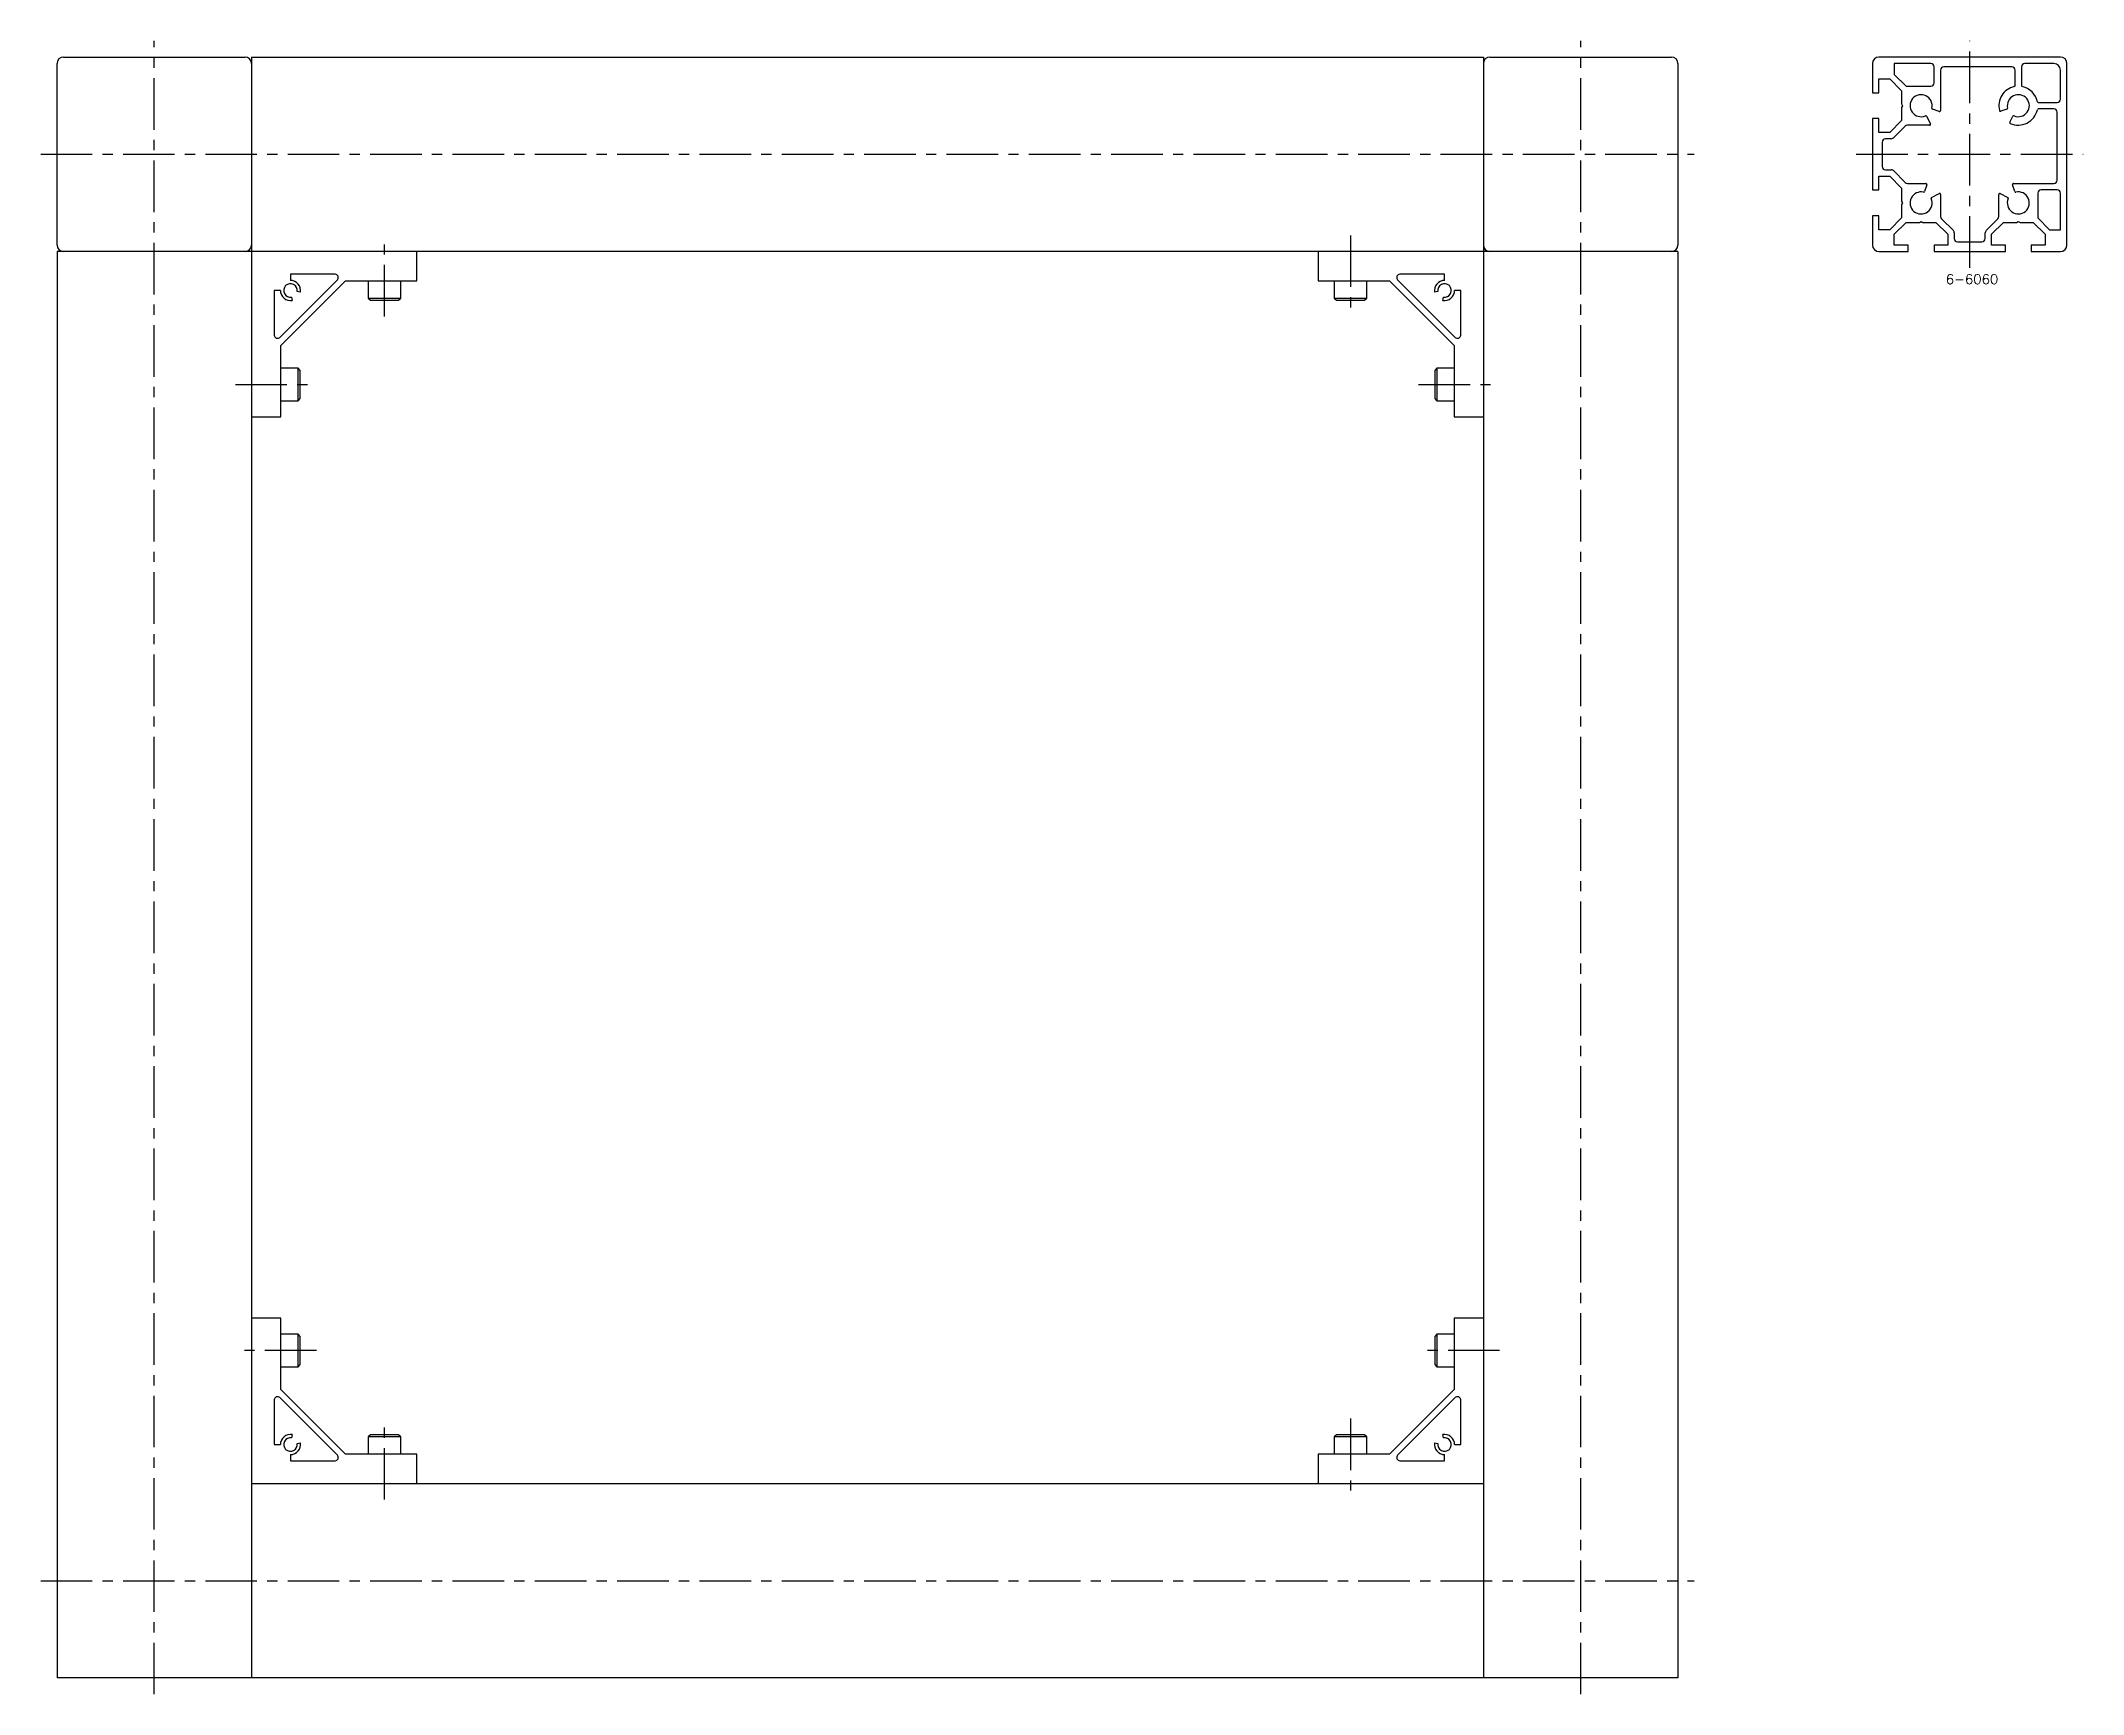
# Model space of a CAD drawing. Extents: x -5 to 1191, y -8 to 1075.
# Drawn here: x 561 to 1191, y 5 to 515 of the extents above; entities that cross this region are included whole.
import ezdxf

# ---------------------------------------------------------------- set-up
doc = ezdxf.new("R2010")
doc.units = 0
doc.header["$LTSCALE"] = 0.5
doc.linetypes.add('CENTER', pattern=[50.8, 31.75, -6.35, 6.35, -6.35])
for name, color, linetype in [('MSM_CENTER', 1, 'CENTER'), ('MSM_CONTINUOUS', 7, 'CONTINUOUS'), ('MSM_PART_NUMBER', 7, 'CONTINUOUS')]:
    doc.layers.add(name, color=color, linetype=linetype)
doc.styles.get("Standard").update_dxf_attribs({"font": 'txt.shx', "height": 3, "bigfont": 'bigfont.shx'})

# ---------------------------------------------------------------- blocks, each defined once
blk = doc.blocks.new('*U10')
at = {"layer": 'MSM_PART_NUMBER'}
blk.add_text('6-6060', height=3, dxfattribs=at).set_placement((1148.62, 439.97))

msp = doc.modelspace()

# ---------------------------------------------------------------- linework, layer by layer
at = {"layer": 'MSM_CENTER'}
for p, q in [((596, 5), (596, 515)), ((1036, 5), (1036, 515)), ((1156, 445), (1156, 515)), ((561, 480), (1071, 480)), ((1121, 480), (1191, 480)), ((667, 430), (667, 455)), ((965, 455), (965, 430)), ((621, 409), (646, 409)), ((986, 409), (1011, 409)), ((646, 111), (621, 111)), ((1011, 111), (986, 111)), ((667, 65), (667, 90)), ((965, 90), (965, 65)), ((561, 40), (1071, 40))]:
    msp.add_line(p, q, dxfattribs=at)
at = {"layer": 'MSM_CONTINUOUS'}
for p, q in [((566, 452), (566, 508)), ((568, 510), (624, 510)), ((626, 510), (626, 10)), ((626, 510), (1006, 510)), ((1006, 510), (1006, 10)), ((1008, 510), (1064, 510)), ((1066, 508), (1066, 452)), ((1126, 508), (1126, 499)), ((1184, 510), (1128, 510)), ((1132.75, 508), (1132.75, 504.66)), ((1144, 508), (1132.75, 508)), ((1132.75, 504.66), (1136.41, 501)), ((1145, 502), (1145, 507)), ((1147, 506), (1147, 493.52)), ((1169, 507), (1148, 507)), ((1170, 501.16), (1170, 506)), ((1172, 507), (1172, 501.16)), ((1182, 508), (1173, 508)), ((1184, 497), (1184, 506)), ((1186, 452), (1186, 508)), ((1126, 499), (1128, 499)), ((1128, 499), (1128, 503.25)), ((1128, 503.25), (1131.34, 503.25)), ((1131.34, 503.25), (1135, 499.59)), ((1135, 499.59), (1135, 495.52)), ((1136.41, 501), (1144, 501)), ((1135, 495.52), (1135.3, 495)), ((1135.3, 495), (1135, 494.48)), ((1135, 494.48), (1135, 490.41)), ((1142.7, 491.73), (1143.9, 489.44)), ((1146.61, 493.23), (1144.52, 493.89)), ((1167.48, 493.89), (1165.57, 493.29)), ((1168.37, 489.95), (1169.3, 491.73)), ((1177.16, 496), (1183, 496)), ((1182, 494), (1177.16, 494)), ((1183, 472), (1183, 493)), ((1128, 491), (1126, 491)), ((1126, 491), (1126, 469)), ((1128, 486.75), (1128, 491)), ((1131.34, 486.75), (1128, 486.75)), ((1135, 490.41), (1131.34, 486.75)), ((1136.12, 488.71), (1132.46, 485.04)), ((1143.63, 489), (1136.83, 489)), ((1129, 483.75), (1129, 476.25)), ((1131.75, 484.75), (1130, 484.75)), ((1128, 469), (1128, 473.25)), ((1128, 473.25), (1131.34, 473.25)), ((1130, 475.25), (1131.75, 475.25)), ((1131.34, 473.25), (1135, 469.59)), ((1132.46, 474.96), (1136.12, 471.29)), ((1126, 469), (1128, 469)), ((1135, 469.59), (1135, 465.52)), ((1136.83, 471), (1142.48, 471)), ((1142.77, 470.61), (1142.11, 468.52)), ((1144.27, 466.7), (1146.56, 467.9)), ((1147, 467.63), (1147, 460.83)), ((1165, 460.83), (1165, 467.63)), ((1165.44, 467.9), (1167.73, 466.7)), ((1169.89, 468.52), (1169.23, 470.61)), ((1169.52, 471), (1182, 471)), ((1177, 468), (1177, 460.41)), ((1183, 469), (1178, 469)), ((1184, 456.75), (1184, 468)), ((1128, 461), (1126, 461)), ((1126, 461), (1126, 452)), ((1128, 456.75), (1128, 461)), ((1135, 460.41), (1131.34, 456.75)), ((1135, 465.52), (1135.3, 465)), ((1135.3, 465), (1135, 464.48)), ((1135, 464.48), (1135, 460.41)), ((1147.29, 460.12), (1150.96, 456.46)), ((1161.04, 456.46), (1164.71, 460.12)), ((1177, 460.41), (1180.66, 456.75)), ((1131.34, 456.75), (1128, 456.75)), ((1132.75, 455.34), (1136.41, 459)), ((1132.75, 452), (1132.75, 455.34)), ((1136.41, 459), (1140.48, 459)), ((1140.48, 459), (1141, 459.3)), ((1141, 459.3), (1141.52, 459)), ((1141.52, 459), (1145.59, 459)), ((1145.59, 459), (1149.25, 455.34)), ((1149.25, 455.34), (1149.25, 452)), ((1151.25, 455.75), (1151.25, 454)), ((1160.75, 454), (1160.75, 455.75)), ((1162.75, 455.34), (1166.41, 459)), ((1162.75, 452), (1162.75, 455.34)), ((1166.41, 459), (1170.48, 459)), ((1170.48, 459), (1171, 459.3)), ((1171, 459.3), (1171.52, 459)), ((1171.52, 459), (1175.59, 459)), ((1175.59, 459), (1179.25, 455.34)), ((1179.25, 455.34), (1179.25, 452)), ((1180.66, 456.75), (1184, 456.75)), ((1066, 450), (566, 450)), ((566, 450), (566, 10)), ((677, 441), (677, 450)), ((955, 450), (955, 441)), ((1066, 450), (1066, 10)), ((1128, 450), (1137, 450)), ((1137, 452), (1132.75, 452)), ((1137, 450), (1137, 452)), ((1149.25, 452), (1145, 452)), ((1145, 452), (1145, 450)), ((1145, 450), (1167, 450)), ((1152.25, 453), (1159.75, 453)), ((1167, 452), (1162.75, 452)), ((1167, 450), (1167, 452)), ((1179.25, 452), (1175, 452)), ((1175, 452), (1175, 450)), ((1175, 450), (1184, 450)), ((634.71, 423.54), (652.46, 441.29)), ((635, 421), (655, 441)), ((638, 443), (638, 441.1)), ((651.76, 443), (638, 443)), ((655, 441), (677, 441)), ((662, 441), (662, 435.67)), ((672, 435.67), (672, 441)), ((955, 441), (977, 441)), ((960, 441), (960, 435.67)), ((970, 435.67), (970, 441)), ((977, 441), (997, 421)), ((979.54, 441.29), (997.29, 423.54)), ((994, 443), (980.24, 443)), ((994, 441.1), (994, 443)), ((633, 438), (633, 424.24)), ((634.9, 438), (633, 438)), ((638.36, 435.93), (638.54, 434.95)), ((641.05, 437.46), (640.07, 437.64)), ((662, 435.67), (662.67, 435)), ((662, 435.67), (672, 435.67)), ((662.67, 435), (671.33, 435)), ((671.33, 435), (672, 435.67)), ((960, 435.67), (960.67, 435)), ((960, 435.67), (970, 435.67)), ((960.67, 435), (969.33, 435)), ((969.33, 435), (970, 435.67)), ((991.93, 437.64), (990.95, 437.46)), ((993.46, 434.95), (993.64, 435.93)), ((999, 438), (997.1, 438)), ((999, 424.24), (999, 438)), ((635, 399), (635, 421)), ((997, 421), (997, 399)), ((640.33, 414), (635, 414)), ((641, 413.33), (640.33, 414)), ((640.33, 404), (640.33, 414)), ((641, 404.67), (641, 413.33)), ((991.67, 414), (991, 413.33)), ((991, 413.33), (991, 404.67)), ((997, 414), (991.67, 414)), ((991.67, 414), (991.67, 404)), ((635, 404), (640.33, 404)), ((640.33, 404), (641, 404.67)), ((991, 404.67), (991.67, 404)), ((991.67, 404), (997, 404)), ((626, 399), (635, 399)), ((997, 399), (1006, 399)), ((635, 121), (626, 121)), ((635, 99), (635, 121)), ((1006, 121), (997, 121)), ((997, 121), (997, 99)), ((640.33, 116), (635, 116)), ((641, 115.33), (640.33, 116)), ((640.33, 106), (640.33, 116)), ((641, 106.67), (641, 115.33)), ((991.67, 116), (991, 115.33)), ((991, 115.33), (991, 106.67)), ((997, 116), (991.67, 116)), ((991.67, 116), (991.67, 106)), ((635, 106), (640.33, 106)), ((640.33, 106), (641, 106.67)), ((991, 106.67), (991.67, 106)), ((991.67, 106), (997, 106)), ((633, 95.76), (633, 82)), ((652.46, 78.71), (634.71, 96.46)), ((655, 79), (635, 99)), ((997, 99), (977, 79)), ((997.29, 96.46), (979.54, 78.71)), ((999, 82), (999, 95.76)), ((633, 82), (634.9, 82)), ((638.54, 85.05), (638.36, 84.07)), ((640.07, 82.36), (641.05, 82.54)), ((662.67, 85), (662, 84.33)), ((662, 84.33), (662, 79)), ((672, 84.33), (662, 84.33)), ((671.33, 85), (662.67, 85)), ((672, 84.33), (671.33, 85)), ((672, 79), (672, 84.33)), ((960.67, 85), (960, 84.33)), ((960, 84.33), (960, 79)), ((970, 84.33), (960, 84.33)), ((969.33, 85), (960.67, 85)), ((970, 84.33), (969.33, 85)), ((970, 79), (970, 84.33)), ((990.95, 82.54), (991.93, 82.36)), ((993.64, 84.07), (993.46, 85.05)), ((997.1, 82), (999, 82)), ((638, 78.9), (638, 77)), ((638, 77), (651.76, 77)), ((677, 79), (655, 79)), ((677, 70), (677, 79)), ((977, 79), (955, 79)), ((955, 79), (955, 70)), ((980.24, 77), (994, 77)), ((994, 77), (994, 78.9)), ((626, 70), (1006, 70)), ((1066, 10), (566, 10))]:
    msp.add_line(p, q, dxfattribs=at)
for centre, radius, start, end in [((568, 508), 2, 90, 180), ((624, 508), 2, 0, 90), ((1008, 508), 2, 90, 180), ((1064, 508), 2, 0, 90), ((1128, 508), 2, 90, 180), ((1144, 507), 1, 0, 90), ((1148, 506), 1, 90, 180), ((1169, 506), 1, 0, 90), ((1173, 507), 1, 90, 180), ((1182, 506), 2, 0, 90), ((1184, 508), 2, 0, 90), ((1141, 495), 3.4, 347.15071, 292.84929), ((1144, 502), 1, 270, 0), ((1171, 495), 6, 101.90849, 194.48304), ((1171, 495), 3.4, 247.15071, 192.84929), ((1169.7, 501.16), 0.3, 281.90851, 0), ((1172.3, 501.16), 0.3, 180, 258.09151), ((1171, 495), 6, 11.90849, 78.09151), ((1142.44, 491.59), 0.3, 27.5, 112.84928), ((1144.61, 494.18), 0.3, 167.15071, 252.5), ((1146.7, 493.52), 0.3, 252.5, 0), ((1165.48, 493.57), 0.3, 194.48304, 287.5), ((1167.39, 494.18), 0.3, 287.5, 12.84929), ((1171, 495), 6, 245.51696, 348.09151), ((1169.56, 491.59), 0.3, 67.15071, 152.5), ((1177.16, 496.3), 0.3, 191.90848, 270), ((1177.16, 493.7), 0.3, 90, 168.0915), ((1182, 493), 1, 0, 90), ((1183, 497), 1, 270, 0), ((1136.83, 488), 1, 90, 135), ((1143.63, 489.3), 0.3, 270, 27.5), ((1168.64, 489.81), 0.3, 152.5, 245.51696), ((1130, 483.75), 1, 90, 180), ((1131.75, 485.75), 1, 270, 315), ((1130, 476.25), 1, 180, 270), ((1131.75, 474.25), 1, 45, 90), ((1136.83, 472), 1, 225, 270), ((1141, 465), 3.4, 77.15071, 22.84929), ((1141.82, 468.61), 0.3, 257.15071, 342.5), ((1142.48, 470.7), 0.3, 342.5, 90), ((1144.41, 466.44), 0.3, 117.5, 202.8493), ((1146.7, 467.63), 0.3, 0, 117.5), ((1165.3, 467.63), 0.3, 62.5, 180), ((1171, 465), 3.4, 157.15071, 102.84929), ((1167.59, 466.44), 0.3, 337.15072, 62.5), ((1169.52, 470.7), 0.3, 90, 197.5), ((1170.18, 468.61), 0.3, 197.5, 282.84929), ((1178, 468), 1, 90, 180), ((1182, 472), 1, 270, 0), ((1183, 468), 1, 0, 90), ((1148, 460.83), 1, 180, 225), ((1164, 460.83), 1, 315, 0), ((1150.25, 455.75), 1, 0, 45), ((1152.25, 454), 1, 180, 270), ((1159.75, 454), 1, 270, 0), ((1161.75, 455.75), 1, 135, 180), ((568, 452), 2, 180, 270), ((624, 452), 2, 270, 0), ((1008, 452), 2, 180, 270), ((1064, 452), 2, 270, 0), ((1128, 452), 2, 180, 270), ((1184, 452), 2, 270, 0), ((638, 438), 3.1, 350, 90), ((651.76, 442), 1, 315, 90), ((980.24, 442), 1, 90, 225), ((994, 438), 3.1, 90, 190), ((638, 438), 3.1, 180, 280), ((638, 438), 2.1, 350, 280), ((994, 438), 2.1, 260, 190), ((994, 438), 3.1, 260, 0), ((634, 424.24), 1, 180, 315), ((998, 424.24), 1, 225, 0), ((634, 95.76), 1, 45, 180), ((998, 95.76), 1, 0, 135), ((638, 82), 3.1, 80, 180), ((638, 82), 2.1, 80, 10), ((638, 82), 3.1, 270, 10), ((994, 82), 3.1, 170, 270), ((994, 82), 2.1, 170, 100), ((994, 82), 3.1, 0, 100), ((651.76, 78), 1, 270, 45), ((980.24, 78), 1, 135, 270)]:
    msp.add_arc(centre, radius, start, end, dxfattribs=at)

# ---------------------------------------------------------------- block references
msp.add_blockref('*U10', (0, 0), dxfattribs=at)

doc.saveas('drawing.dxf')
